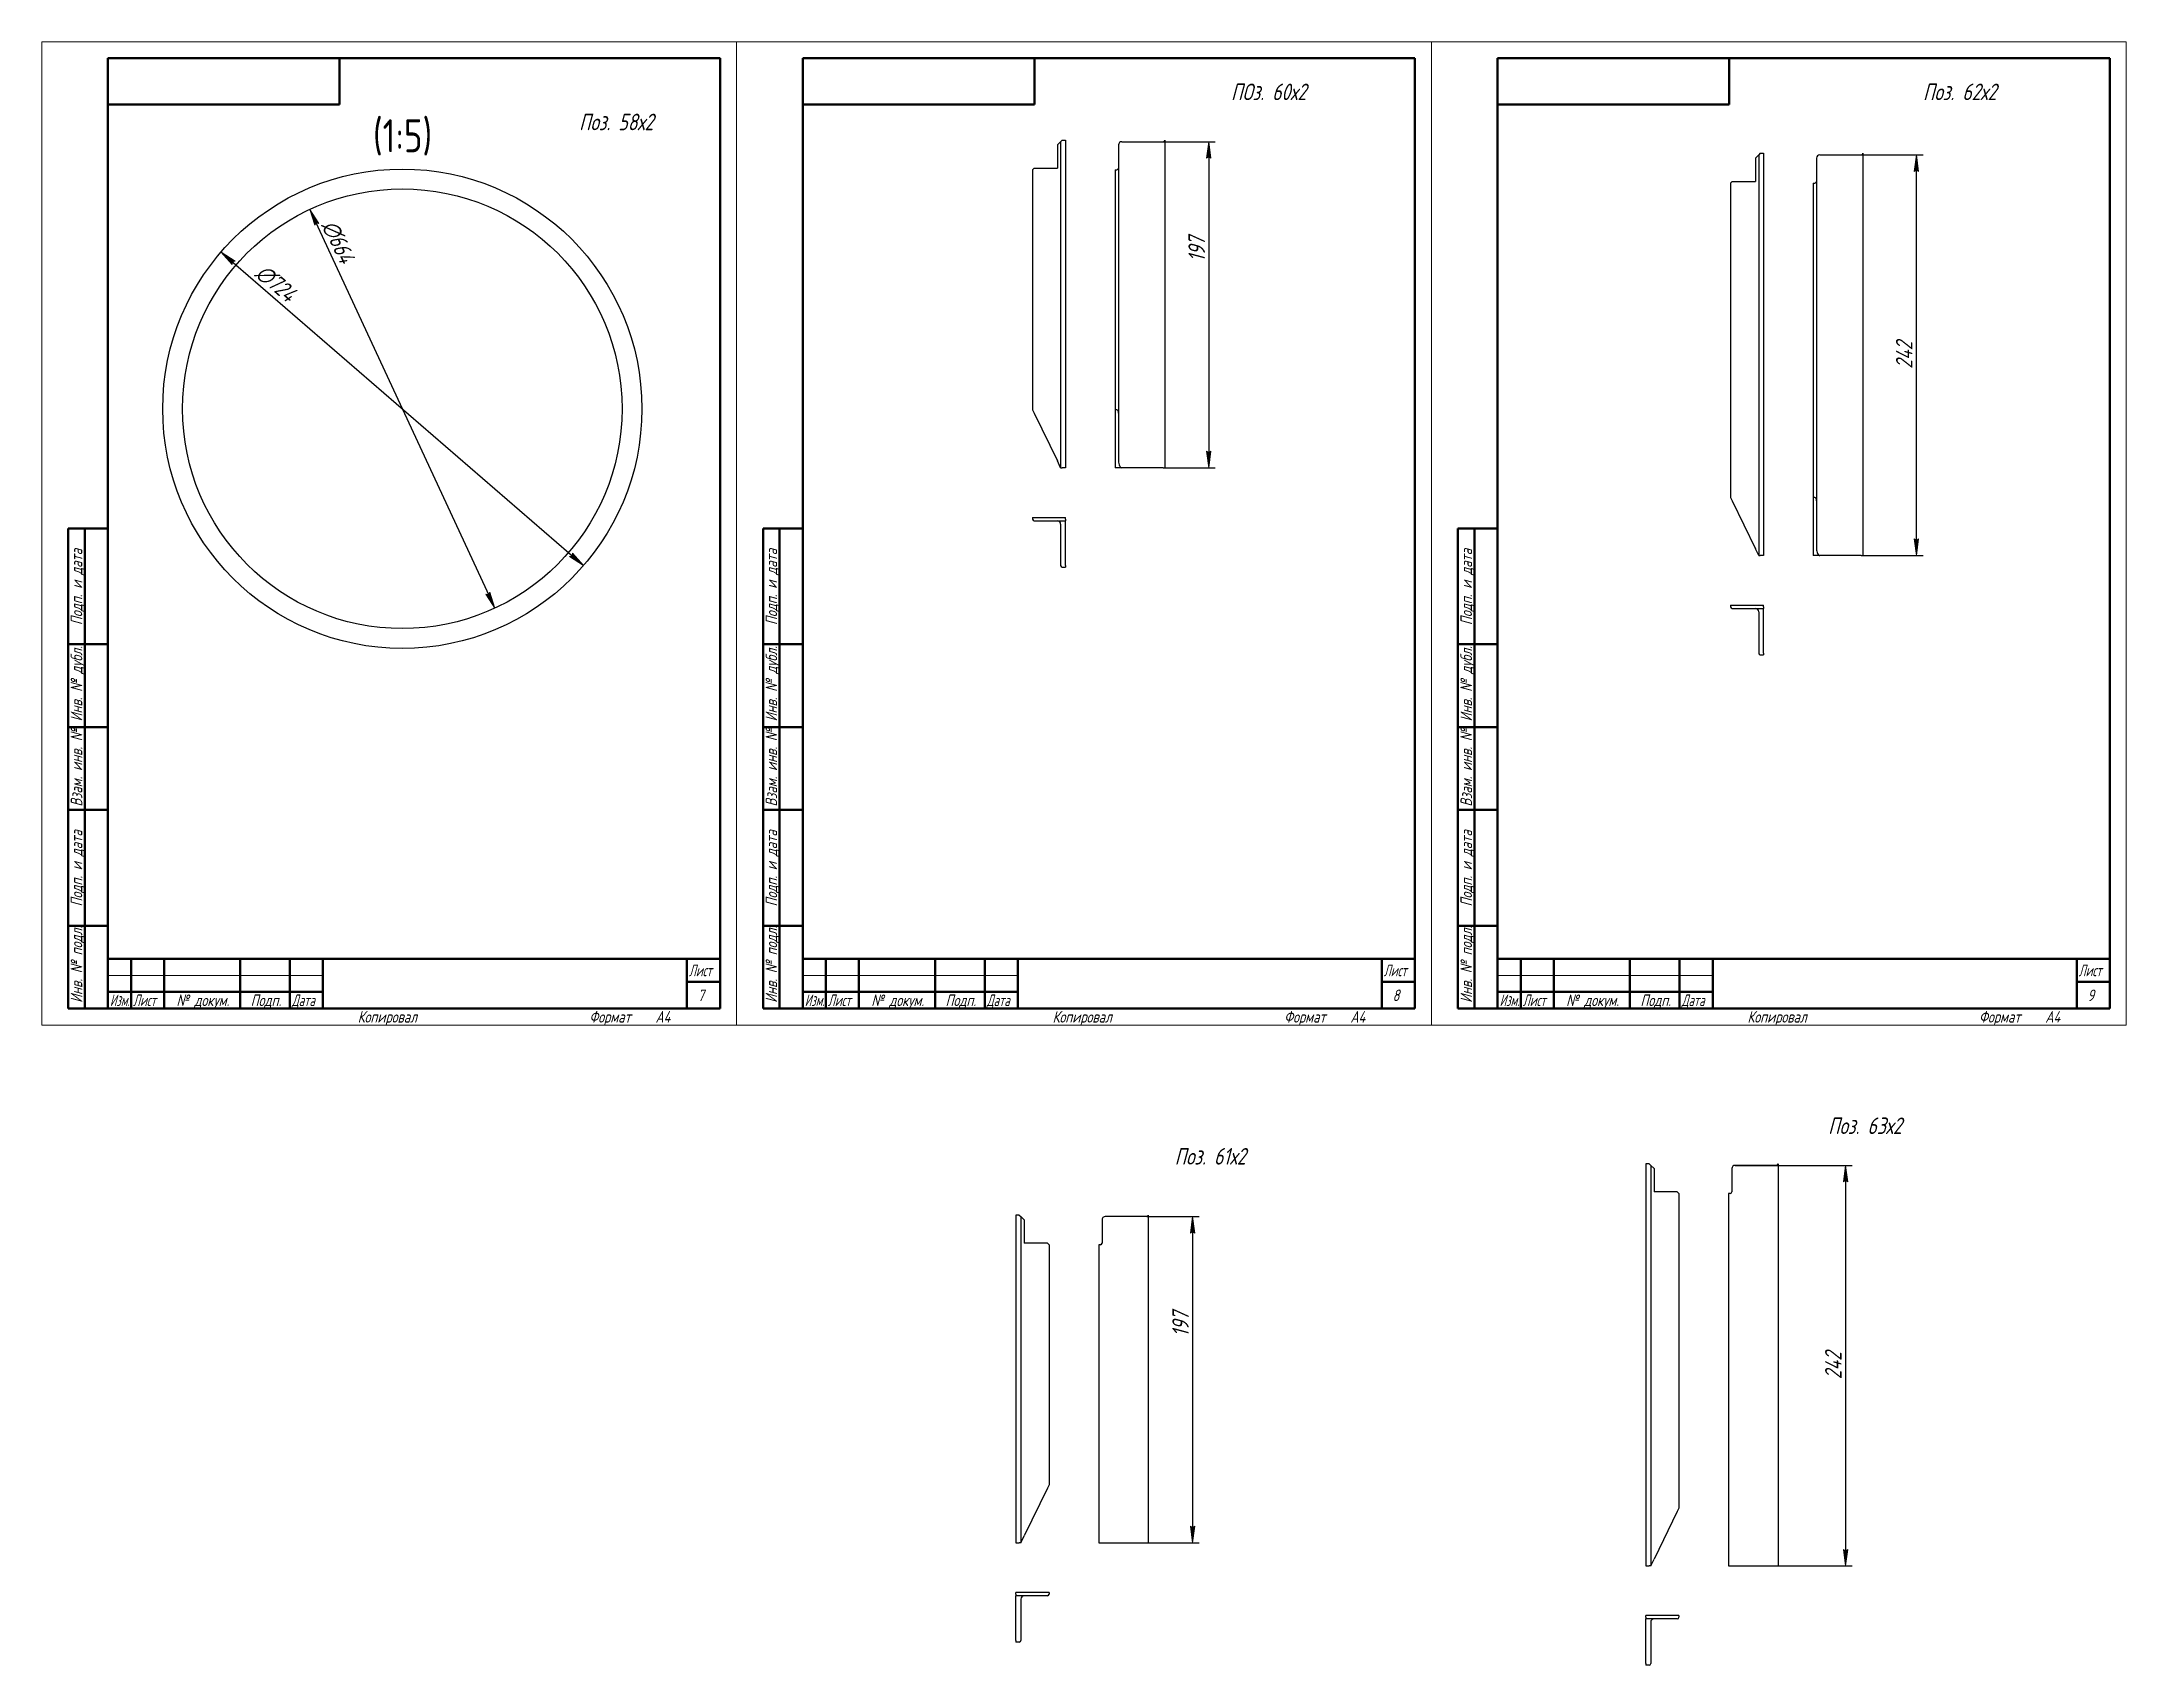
# Model space of a CAD drawing. Header units: millimetres. Extents: x 0 to 3617, y -258 to 680.
# Drawn here: x 1260 to 1890, y -193 to 297 of the extents above; entities that cross this region are included whole.
import ezdxf

# ---------------------------------------------------------------- set-up
doc = ezdxf.new("R2010")
doc.units = ezdxf.units.MM
doc.linetypes.add('K5LT_BASIC', pattern=[0])
doc.linetypes.add('K5LT_THIN', pattern=[0])
doc.layers.add('Системный слой', color=7, linetype='Continuous')
doc.layers.add('Системный слой (1)', color=7, linetype='Continuous', true_color=0x909090)
doc.styles.add('KDIMTEXTSTYLE', font='GOST_AU.SHX', dxfattribs={"width": 0.96, "oblique": 15, "height": 5})
doc.styles.add('KTEXTSTYLE', font='GOST_AU.SHX', dxfattribs={"width": 0.96, "height": 5})
doc.dimstyles.new('KDIMSTYLE (0.20)', dxfattribs={"dimtxt": 5, "dimasz": 1, "dimexe": 2, "dimexo": 0, "dimgap": 1, "dimtad": 1, "dimlfac": 5, "dimtxsty": 'KDIMTEXTSTYLE', "dimsah": 1, "dimcen": 0, "dimdle": 1, "dimadec": 0, "dimazin": 0, "dimtfac": 0.667, "dimtmove": 0, "dimatfit": 3, "dimfxl": 1, "dimtvp": 1, "dimtolj": 1, "dimtzin": 0, "dimarcsym": 0})
doc.dimstyles.new('KDIMSTYLE (0.50)', dxfattribs={"dimtxt": 5, "dimasz": 1, "dimexe": 2, "dimexo": 0, "dimgap": 1, "dimtad": 1, "dimlfac": 2, "dimtxsty": 'KDIMTEXTSTYLE', "dimsah": 1, "dimcen": 0, "dimdle": 1, "dimadec": 0, "dimazin": 0, "dimtfac": 0.667, "dimtmove": 0, "dimatfit": 3, "dimfxl": 1, "dimtvp": 1, "dimtolj": 1, "dimtzin": 0, "dimarcsym": 0})

msp = doc.modelspace()

# ---------------------------------------------------------------- texts
at = {"color": 7, "char_height": 2.5, "attachment_point": 1, "style": 'KTEXTSTYLE'}
for s, insert in [('\\H3.5;\\W0.965;\\Q15;\\Q15;\\H5.00;ПОз. 60х2', (1619.4293, 284.3469)), ('\\H3.5;\\W0.965;\\Q15;\\Q15;\\H5.00;Поз. 62х2', (1828.5722, 284.3469)), ('\\H3.5;\\W0.965;\\Q15;\\Q0;\\H10.00;{\\c16711680;(1:5)}', (1360.1221, 273.6057)), ('\\H3.5;\\W0.965;\\Q15;\\Q15;\\H5.00;Поз. 58х2', (1422.4094, 275.2515)), ('\\H3.5;\\W0.965;\\Q15;\\Q15;\\H5.00;Поз. 63х2', (1799.8944, -27.9224)), ('\\H3.5;\\W0.965;\\Q15;\\Q15;\\H5.00;Поз. 61х2', (1602.4135, -37.1508))]:
    msp.add_mtext(s, dxfattribs=dict(at, insert=insert))

# ---------------------------------------------------------------- blocks, each defined once
blk = doc.blocks.new('KDIMARROW_01')
at = {"layer": 'Системный слой'}
blk.add_hatch(color=0, dxfattribs=at).paths.add_polyline_path([(-5, -0.66), (0, 0), (-5, 0.66), (-4.5, 0)])
at = {"layer": 'Системный слой', "color": 0, "linetype": 'K5LT_THIN', "lineweight": 18}
for p, q in [((-4.5, 0), (-5, 0.66)), ((-5, 0.66), (0, 0)), ((0, 0), (-5, -0.66)), ((-5, -0.66), (-4.5, 0))]:
    blk.add_line(p, q, dxfattribs=at)
at = {"layer": 'Системный слой (1)', "color": 0, "linetype": 'K5LT_THIN', "lineweight": 18}
blk.add_line((0, 0), (-1, 0), dxfattribs=at)
blk = doc.blocks.new('D33')
at = {"color": 0, "lineweight": -2}
for p, q in [((1598.94, 266.81), (1614.69, 266.81)), ((1612.69, 265.81), (1612.69, 169.31)), ((1599.44, 168.31), (1614.69, 168.31))]:
    blk.add_line(p, q, dxfattribs=at)
at = {"layer": 'Defpoints', "color": 0}
for p in [(1598.94, 266.81), (1599.44, 168.31), (1612.69, 168.31)]:
    blk.add_point(p, dxfattribs=at)
at = {"color": 0, "lineweight": -2}
for p, rotation in [((1612.69, 266.81), 90), ((1612.69, 168.31), 270)]:
    blk.add_blockref('KDIMARROW_01', p, dxfattribs=dict(at, rotation=rotation))
at = {"color": 7, "insert": (1609.05, 234.31), "char_height": 5, "attachment_point": 5, "rotation": 90, "style": 'KDIMTEXTSTYLE'}
blk.add_mtext('\\A1;\\H5.0;\\W0.965;\\Q15;197', dxfattribs=at)
blk = doc.blocks.new('D34')
at = {"color": 0, "lineweight": -2}
for p, q in [((1593.94, -57.88), (1609.82, -57.88)), ((1607.82, -58.88), (1607.82, -155.38)), ((1594.44, -156.38), (1609.82, -156.38))]:
    blk.add_line(p, q, dxfattribs=at)
at = {"layer": 'Defpoints', "color": 0}
for p in [(1593.94, -57.88), (1594.44, -156.38), (1607.82, -156.38)]:
    blk.add_point(p, dxfattribs=at)
at = {"color": 0, "lineweight": -2}
for p, rotation in [((1607.82, -57.88), 90), ((1607.82, -156.38), 270)]:
    blk.add_blockref('KDIMARROW_01', p, dxfattribs=dict(at, rotation=rotation))
at = {"color": 7, "insert": (1604.18, -90.38), "char_height": 5, "attachment_point": 5, "rotation": 90, "style": 'KDIMTEXTSTYLE'}
blk.add_mtext('\\A1;\\H5.0;\\W0.965;\\Q15;197', dxfattribs=at)
blk = doc.blocks.new('U13')
at = {"color": 7, "linetype": 'K5LT_THIN', "lineweight": 18}
for p, q in [((1470, 0), (1470, 297)), ((1470, 297), (1680, 297)), ((1680, 297), (1680, 0)), ((1490, 15), (1555, 15)), ((1680, 0), (1470, 0))]:
    blk.add_line(p, q, dxfattribs=at)
at = {"color": 5, "linetype": 'K5LT_BASIC', "lineweight": 60, "true_color": 0x0000ff}
for p, q in [((1490, 5), (1490, 292)), ((1490, 292), (1675, 292)), ((1560, 292), (1560, 278)), ((1675, 292), (1675, 5)), ((1560, 278), (1490, 278)), ((1478, 5), (1478, 150)), ((1490, 150), (1478, 150)), ((1483, 5), (1483, 150)), ((1490, 115), (1478, 115)), ((1490, 90), (1478, 90)), ((1490, 65), (1478, 65)), ((1490, 30), (1478, 30)), ((1490, 20), (1675, 20)), ((1490, 5), (1490, 20)), ((1497, 5), (1497, 20)), ((1507, 5), (1507, 20)), ((1530, 5), (1530, 20)), ((1545, 5), (1545, 20)), ((1555, 5), (1555, 20)), ((1665, 5), (1665, 20)), ((1665, 13), (1675, 13)), ((1490, 10), (1497, 10)), ((1497, 10), (1507, 10)), ((1507, 10), (1530, 10)), ((1530, 10), (1545, 10)), ((1545, 10), (1555, 10)), ((1490, 5), (1478, 5)), ((1675, 5), (1490, 5))]:
    blk.add_line(p, q, dxfattribs=at)
at = {"color": 7, "char_height": 2.5, "attachment_point": 1, "rotation": 90, "style": 'KTEXTSTYLE'}
for s, insert in [('\\H3.5;\\W0.965;\\Q15;\\Q15;Подп. и дата', (1478.77, 120.8)), ('\\H3.5;\\W0.965;\\Q15;\\Q15;Инв. № дубл.', (1478.77, 91.71)), ('\\H3.5;\\W0.965;\\Q15;\\Q15;Взам. инв. №', (1478.77, 65.98)), ('\\H3.5;\\W0.965;\\Q15;\\Q15;Подп. и дата', (1478.77, 35.8)), ('\\H3.5;\\W0.965;\\Q15;\\Q15;Инв. № подл.', (1478.77, 6.71))]:
    blk.add_mtext(s, dxfattribs=dict(at, insert=insert))
at = {"color": 7, "char_height": 2.5, "attachment_point": 1, "style": 'KTEXTSTYLE'}
for s, insert in [('\\H3.5;\\W0.965;\\Q15;\\Q15;\\W0.816;Лист', (1665.6, 18.23)), ('\\H3.5;\\W0.965;\\Q15;\\Q15;\\W0.797;Изм.', (1490.61, 9.23)), ('\\H3.5;\\W0.965;\\Q15;\\Q15;\\W0.816;Лист', (1497.6, 9.23)), ('\\H3.5;\\W0.965;\\Q15;\\Q15;№ докум.', (1510.72, 9.23)), ('\\H3.5;\\W0.965;\\Q15;\\Q15;Подп.', (1533.15, 9.23)), ('\\H3.5;\\W0.965;\\Q15;\\Q15;\\W0.816;Дата', (1545.6, 9.23)), ('\\H3.5;\\W0.965;\\Q15;\\Q15;8', (1668.25, 10.73)), ('\\H3.5;\\W0.965;\\Q15;\\Q15;Копировал', (1565.5, 4.23)), ('\\H3.5;\\W0.965;\\Q15;\\Q15;Формат', (1635.5, 4.23)), ('\\H3.5;\\W0.965;\\Q15;\\Q15;A4', (1655.5, 4.23))]:
    blk.add_mtext(s, dxfattribs=dict(at, insert=insert))
blk = doc.blocks.new('D31')
at = {"color": 0, "lineweight": -2}
blk.add_line((1341.45, 245.46), (1396.52, 126.81), dxfattribs=at)
at = {"layer": 'Defpoints', "color": 0}
for p in [(1341.03, 246.37), (1396.94, 125.91)]:
    blk.add_point(p, dxfattribs=at)
at = {"color": 0, "lineweight": -2}
for p, rotation in [((1341.03, 246.37), 114.8969034623989), ((1396.94, 125.91), 294.8969034623988)]:
    blk.add_blockref('KDIMARROW_01', p, dxfattribs=dict(at, rotation=rotation))
at = {"color": 7, "insert": (1349.58, 236.6), "char_height": 5, "attachment_point": 5, "rotation": 294.8969, "style": 'KDIMTEXTSTYLE'}
blk.add_mtext('\\A1;\\H5.0;\\W0.965;\\Q15;∅664', dxfattribs=at)
blk = doc.blocks.new('D32')
at = {"color": 0, "lineweight": -2}
blk.add_line((1314.97, 232.83), (1423, 139.44), dxfattribs=at)
at = {"layer": 'Defpoints', "color": 0}
for p in [(1314.21, 233.48), (1423.76, 138.79)]:
    blk.add_point(p, dxfattribs=at)
at = {"color": 0, "lineweight": -2}
for p, rotation in [((1314.21, 233.48), 139.1582963417329), ((1423.76, 138.79), 319.1582963417329)]:
    blk.add_blockref('KDIMARROW_01', p, dxfattribs=dict(at, rotation=rotation))
at = {"color": 7, "insert": (1330.77, 224.05), "char_height": 5, "attachment_point": 5, "rotation": 319.1583, "style": 'KDIMTEXTSTYLE'}
blk.add_mtext('\\A1;\\H5.0;\\W0.965;\\Q15;∅724', dxfattribs=at)
blk = doc.blocks.new('U12')
at = {"color": 7, "linetype": 'K5LT_THIN', "lineweight": 18}
for p, q in [((1260, 0), (1260, 297)), ((1260, 297), (1470, 297)), ((1470, 297), (1470, 0)), ((1280, 15), (1345, 15)), ((1470, 0), (1260, 0))]:
    blk.add_line(p, q, dxfattribs=at)
at = {"color": 5, "linetype": 'K5LT_BASIC', "lineweight": 60, "true_color": 0x0000ff}
for p, q in [((1280, 5), (1280, 292)), ((1280, 292), (1465, 292)), ((1350, 292), (1350, 278)), ((1465, 292), (1465, 5)), ((1350, 278), (1280, 278)), ((1268, 5), (1268, 150)), ((1280, 150), (1268, 150)), ((1273, 5), (1273, 150)), ((1280, 115), (1268, 115)), ((1280, 90), (1268, 90)), ((1280, 65), (1268, 65)), ((1280, 30), (1268, 30)), ((1280, 20), (1465, 20)), ((1280, 5), (1280, 20)), ((1287, 5), (1287, 20)), ((1297, 5), (1297, 20)), ((1320, 5), (1320, 20)), ((1335, 5), (1335, 20)), ((1345, 5), (1345, 20)), ((1455, 5), (1455, 20)), ((1455, 13), (1465, 13)), ((1280, 10), (1287, 10)), ((1287, 10), (1297, 10)), ((1297, 10), (1320, 10)), ((1320, 10), (1335, 10)), ((1335, 10), (1345, 10)), ((1280, 5), (1268, 5)), ((1465, 5), (1280, 5))]:
    blk.add_line(p, q, dxfattribs=at)
at = {"color": 7, "char_height": 2.5, "attachment_point": 1, "rotation": 90, "style": 'KTEXTSTYLE'}
for s, insert in [('\\H3.5;\\W0.965;\\Q15;\\Q15;Подп. и дата', (1268.77, 120.8)), ('\\H3.5;\\W0.965;\\Q15;\\Q15;Инв. № дубл.', (1268.77, 91.71)), ('\\H3.5;\\W0.965;\\Q15;\\Q15;Взам. инв. №', (1268.77, 65.98)), ('\\H3.5;\\W0.965;\\Q15;\\Q15;Подп. и дата', (1268.77, 35.8)), ('\\H3.5;\\W0.965;\\Q15;\\Q15;Инв. № подл.', (1268.77, 6.71))]:
    blk.add_mtext(s, dxfattribs=dict(at, insert=insert))
at = {"color": 7, "char_height": 2.5, "attachment_point": 1, "style": 'KTEXTSTYLE'}
for s, insert in [('\\H3.5;\\W0.965;\\Q15;\\Q15;\\W0.816;Лист', (1455.6, 18.23)), ('\\H3.5;\\W0.965;\\Q15;\\Q15;\\W0.797;Изм.', (1280.61, 9.23)), ('\\H3.5;\\W0.965;\\Q15;\\Q15;\\W0.816;Лист', (1287.6, 9.23)), ('\\H3.5;\\W0.965;\\Q15;\\Q15;№ докум.', (1300.72, 9.23)), ('\\H3.5;\\W0.965;\\Q15;\\Q15;Подп.', (1323.15, 9.23)), ('\\H3.5;\\W0.965;\\Q15;\\Q15;\\W0.816;Дата', (1335.6, 9.23)), ('\\H3.5;\\W0.965;\\Q15;\\Q15;7', (1458.25, 10.73)), ('\\H3.5;\\W0.965;\\Q15;\\Q15;Копировал', (1355.5, 4.23)), ('\\H3.5;\\W0.965;\\Q15;\\Q15;Формат', (1425.5, 4.23)), ('\\H3.5;\\W0.965;\\Q15;\\Q15;A4', (1445.5, 4.23))]:
    blk.add_mtext(s, dxfattribs=dict(at, insert=insert))
blk = doc.blocks.new('D35')
at = {"color": 0, "lineweight": -2}
for p, q in [((1809.9, 262.82), (1828.57, 262.82)), ((1826.57, 142.82), (1826.57, 261.82)), ((1809.9, 141.82), (1828.57, 141.82))]:
    blk.add_line(p, q, dxfattribs=at)
at = {"layer": 'Defpoints', "color": 0}
for p in [(1809.9, 262.82), (1826.57, 262.82), (1809.9, 141.82)]:
    blk.add_point(p, dxfattribs=at)
at = {"color": 0, "lineweight": -2}
for p, rotation in [((1826.57, 262.82), 90), ((1826.57, 141.82), 270)]:
    blk.add_blockref('KDIMARROW_01', p, dxfattribs=dict(at, rotation=rotation))
at = {"color": 7, "insert": (1822.88, 202.32), "char_height": 5, "attachment_point": 5, "rotation": 90, "style": 'KDIMTEXTSTYLE'}
blk.add_mtext('\\A1;\\H5.0;\\W0.965;\\Q15;242', dxfattribs=at)
blk = doc.blocks.new('D36')
at = {"color": 0, "lineweight": -2}
for p, q in [((1771.77, -42.38), (1807.15, -42.38)), ((1805.15, -43.38), (1805.15, -162.38)), ((1769.77, -163.38), (1807.15, -163.38))]:
    blk.add_line(p, q, dxfattribs=at)
at = {"layer": 'Defpoints', "color": 0}
for p in [(1771.77, -42.38), (1769.77, -163.38), (1805.15, -163.38)]:
    blk.add_point(p, dxfattribs=at)
at = {"color": 0, "lineweight": -2}
for p, rotation in [((1805.15, -42.38), 90), ((1805.15, -163.38), 270)]:
    blk.add_blockref('KDIMARROW_01', p, dxfattribs=dict(at, rotation=rotation))
at = {"color": 7, "insert": (1801.46, -102.88), "char_height": 5, "attachment_point": 5, "rotation": 90, "style": 'KDIMTEXTSTYLE'}
blk.add_mtext('\\A1;\\H5.0;\\W0.965;\\Q15;242', dxfattribs=at)
blk = doc.blocks.new('U14')
at = {"color": 7, "linetype": 'K5LT_THIN', "lineweight": 18}
for p, q in [((1680, 0), (1680, 297)), ((1680, 297), (1890, 297)), ((1890, 297), (1890, 0)), ((1700, 15), (1765, 15)), ((1890, 0), (1680, 0))]:
    blk.add_line(p, q, dxfattribs=at)
at = {"color": 5, "linetype": 'K5LT_BASIC', "lineweight": 60, "true_color": 0x0000ff}
for p, q in [((1700, 5), (1700, 292)), ((1700, 292), (1885, 292)), ((1770, 292), (1770, 278)), ((1885, 292), (1885, 5)), ((1770, 278), (1700, 278)), ((1688, 5), (1688, 150)), ((1700, 150), (1688, 150)), ((1693, 5), (1693, 150)), ((1700, 115), (1688, 115)), ((1700, 90), (1688, 90)), ((1700, 65), (1688, 65)), ((1700, 30), (1688, 30)), ((1700, 20), (1885, 20)), ((1700, 5), (1700, 20)), ((1707, 5), (1707, 20)), ((1717, 5), (1717, 20)), ((1740, 5), (1740, 20)), ((1755, 5), (1755, 20)), ((1765, 5), (1765, 20)), ((1875, 5), (1875, 20)), ((1875, 13), (1885, 13)), ((1700, 10), (1707, 10)), ((1707, 10), (1717, 10)), ((1717, 10), (1740, 10)), ((1740, 10), (1755, 10)), ((1755, 10), (1765, 10)), ((1700, 5), (1688, 5)), ((1885, 5), (1700, 5))]:
    blk.add_line(p, q, dxfattribs=at)
at = {"color": 7, "char_height": 2.5, "attachment_point": 1, "rotation": 90, "style": 'KTEXTSTYLE'}
for s, insert in [('\\H3.5;\\W0.965;\\Q15;\\Q15;Подп. и дата', (1688.77, 120.8)), ('\\H3.5;\\W0.965;\\Q15;\\Q15;Инв. № дубл.', (1688.77, 91.71)), ('\\H3.5;\\W0.965;\\Q15;\\Q15;Взам. инв. №', (1688.77, 65.98)), ('\\H3.5;\\W0.965;\\Q15;\\Q15;Подп. и дата', (1688.77, 35.8)), ('\\H3.5;\\W0.965;\\Q15;\\Q15;Инв. № подл.', (1688.77, 6.71))]:
    blk.add_mtext(s, dxfattribs=dict(at, insert=insert))
at = {"color": 7, "char_height": 2.5, "attachment_point": 1, "style": 'KTEXTSTYLE'}
for s, insert in [('\\H3.5;\\W0.965;\\Q15;\\Q15;\\W0.816;Лист', (1875.6, 18.23)), ('\\H3.5;\\W0.965;\\Q15;\\Q15;\\W0.797;Изм.', (1700.61, 9.23)), ('\\H3.5;\\W0.965;\\Q15;\\Q15;\\W0.816;Лист', (1707.6, 9.23)), ('\\H3.5;\\W0.965;\\Q15;\\Q15;№ докум.', (1720.72, 9.23)), ('\\H3.5;\\W0.965;\\Q15;\\Q15;Подп.', (1743.15, 9.23)), ('\\H3.5;\\W0.965;\\Q15;\\Q15;\\W0.816;Дата', (1755.6, 9.23)), ('\\H3.5;\\W0.965;\\Q15;\\Q15;9', (1878.25, 10.73)), ('\\H3.5;\\W0.965;\\Q15;\\Q15;Копировал', (1775.5, 4.23)), ('\\H3.5;\\W0.965;\\Q15;\\Q15;Формат', (1845.5, 4.23)), ('\\H3.5;\\W0.965;\\Q15;\\Q15;A4', (1865.5, 4.23))]:
    blk.add_mtext(s, dxfattribs=dict(at, insert=insert))

# ---------------------------------------------------------------- dimensions: what is measured, and where the dimension line sits
at = {"color": 7}
for base, p1, p2, picture, middle in [((1612.6903, 168.3096), (1598.9419, 266.8096), (1599.4419, 168.3096), 'D33', (1612.6903, 234.3096)), ((1826.5722, 262.8199), (1809.895, 141.8199), (1809.895, 262.8199), 'D35', (1826.5722, 202.3199)), ((1805.15, -163.3809), (1771.7702, -42.3809), (1769.7702, -163.3809), 'D36', (1805.15, -102.8809)), ((1607.8227, -156.3809), (1593.9419, -57.8809), (1594.4419, -156.3809), 'D34', (1607.8227, -90.3809))]:
    dim = msp.add_linear_dim(base=base, p1=p1, p2=p2, angle=90, dimstyle='KDIMSTYLE (0.50)', override={"dimexo": 0, "dimpost": '\\H5.0;\\W0.965;\\Q15;<>', "dimblk1": 'KDIMARROW_01', "dimblk2": 'KDIMARROW_01', "dimse1": 0, "dimse2": 0, "dimclrt": 7, "dimtolj": 1}, dxfattribs=at)
    dim.commit()
    dim.dimension.update_dxf_attribs({"geometry": picture, "text_midpoint": middle, "dimtype": 160})
for p1, p2, picture, middle in [((1396.9391, 125.9073), (1341.0321, 246.3658), 'D31', (1346.2769, 235.0651)), ((1423.7576, 138.789), (1314.2136, 233.4841), 'D32', (1328.3539, 221.2606))]:
    dim = msp.add_diameter_dim_2p(p1=p1, p2=p2, dimstyle='KDIMSTYLE (0.20)', override={"dimpost": '\\H5.0;\\W0.965;\\Q15;∅<>', "dimblk1": 'KDIMARROW_01', "dimblk2": 'KDIMARROW_01', "dimclrt": 7, "dimatfit": 2, "dimtolj": 1}, dxfattribs=at)
    dim.commit()
    dim.dimension.update_dxf_attribs({"geometry": picture, "text_midpoint": middle, "dimtype": 163})

# ---------------------------------------------------------------- linework, layer by layer
at = {"color": 1}
for p, q in [((1566.9419, 265.8096), (1567.9419, 266.8096)), ((1566.9419, 265.8096), (1566.9419, 258.8096)), ((1568.4419, 267.3096), (1567.9419, 266.8096)), ((1567.9419, 266.8096), (1567.9419, 168.3096)), ((1568.4419, 267.3096), (1569.4419, 267.3096)), ((1569.4419, 267.3096), (1569.4419, 168.3096)), ((1585.4419, 265.8096), (1585.4419, 258.8096)), ((1586.4419, 266.8096), (1598.9419, 266.8096)), ((1599.4419, 267.3096), (1599.4419, 168.3096)), ((1559.9419, 258.8096), (1559.4419, 258.3096)), ((1559.4419, 258.3096), (1559.4419, 185.8096)), ((1559.9419, 258.8096), (1566.9419, 258.8096)), ((1584.4419, 258.3096), (1584.9419, 258.3096)), ((1584.4419, 258.3096), (1584.4419, 185.8096)), ((1585.4419, 258.8096), (1585.4419, 184.7802)), ((1777.895, 261.8199), (1778.895, 262.8199)), ((1777.895, 261.8199), (1777.895, 254.8199)), ((1779.395, 263.3199), (1778.895, 262.8199)), ((1778.895, 262.8199), (1778.895, 141.8199)), ((1779.395, 263.3199), (1780.395, 263.3199)), ((1780.395, 263.3199), (1780.395, 141.8199)), ((1796.395, 261.8199), (1796.395, 254.8199)), ((1797.395, 262.8199), (1809.895, 262.8199)), ((1810.395, 263.3199), (1810.395, 141.8199)), ((1770.895, 254.8199), (1770.395, 254.3199)), ((1770.395, 254.3199), (1770.395, 159.3199)), ((1770.895, 254.8199), (1777.895, 254.8199)), ((1795.395, 254.3199), (1795.895, 254.3199)), ((1795.395, 254.3199), (1795.395, 159.3199)), ((1796.395, 254.8199), (1796.395, 158.2905)), ((1559.4419, 185.8096), (1559.9419, 184.7802)), ((1559.9419, 184.7802), (1566.9419, 170.3685)), ((1584.4419, 185.8096), (1584.4419, 168.3096)), ((1584.9419, 185.8096), (1584.4419, 185.8096)), ((1585.4419, 184.7802), (1585.4419, 170.3685)), ((1567.9419, 168.3096), (1566.9419, 170.3685)), ((1567.9419, 168.3096), (1568.4419, 168.3096)), ((1569.4419, 168.3096), (1568.4419, 168.3096)), ((1586.4419, 168.3096), (1584.4419, 168.3096)), ((1598.9419, 168.3096), (1586.4419, 168.3096)), ((1598.9419, 168.3096), (1599.4419, 168.3096)), ((1770.395, 159.3199), (1770.895, 158.2905)), ((1770.895, 158.2905), (1777.895, 143.8787)), ((1795.895, 159.3199), (1795.395, 159.3199)), ((1795.395, 159.3199), (1795.395, 141.8199)), ((1796.395, 158.2905), (1796.395, 143.8787)), ((1559.4419, 153.3096), (1559.4419, 152.8096)), ((1559.4419, 153.3096), (1569.4419, 153.3096)), ((1559.9419, 152.3096), (1566.9419, 152.3096)), ((1566.9419, 152.3096), (1569.4419, 152.3096)), ((1567.9419, 151.3096), (1567.9419, 138.8096)), ((1569.4419, 152.8096), (1569.4419, 153.3096)), ((1569.4419, 152.8096), (1569.4419, 152.3096)), ((1569.4419, 151.3096), (1569.4419, 152.3096)), ((1569.4419, 138.8096), (1569.4419, 151.3096)), ((1569.4419, 138.8096), (1569.4419, 138.3096)), ((1778.895, 141.8199), (1777.895, 143.8787)), ((1778.895, 141.8199), (1779.395, 141.8199)), ((1780.395, 141.8199), (1779.395, 141.8199)), ((1797.395, 141.8199), (1795.395, 141.8199)), ((1809.895, 141.8199), (1797.395, 141.8199)), ((1809.895, 141.8199), (1810.395, 141.8199)), ((1568.4419, 138.3096), (1569.4419, 138.3096)), ((1770.395, 126.8199), (1770.395, 126.3199)), ((1770.395, 126.8199), (1780.395, 126.8199)), ((1780.395, 126.3199), (1780.395, 126.8199)), ((1780.395, 126.3199), (1780.395, 125.8199)), ((1770.895, 125.8199), (1777.895, 125.8199)), ((1777.895, 125.8199), (1780.395, 125.8199)), ((1778.895, 124.8199), (1778.895, 112.3199)), ((1780.395, 124.8199), (1780.395, 125.8199)), ((1780.395, 112.3199), (1780.395, 124.8199)), ((1779.395, 111.8199), (1780.395, 111.8199)), ((1780.395, 112.3199), (1780.395, 111.8199)), ((1744.7702, -41.8809), (1744.7702, -163.3809)), ((1745.7702, -41.8809), (1744.7702, -41.8809)), ((1745.7702, -41.8809), (1746.2702, -42.3809)), ((1747.2702, -43.3809), (1746.2702, -42.3809)), ((1746.2702, -42.3809), (1746.2702, -163.3809)), ((1747.2702, -43.3809), (1747.2702, -50.3809)), ((1770.7702, -43.3809), (1770.7702, -50.3809)), ((1784.2702, -42.3809), (1771.7702, -42.3809)), ((1784.7702, -41.8809), (1784.7702, -163.3809)), ((1754.2702, -50.3809), (1747.2702, -50.3809)), ((1754.2702, -50.3809), (1754.7702, -50.8809)), ((1754.7702, -50.8809), (1754.7702, -145.8809)), ((1769.7702, -50.8809), (1769.7702, -163.3809)), ((1770.2702, -50.8809), (1769.7702, -50.8809)), ((1554.4419, -57.3809), (1554.4419, -156.3809)), ((1555.4419, -57.3809), (1554.4419, -57.3809)), ((1555.4419, -57.3809), (1555.9419, -57.8809)), ((1556.9419, -58.8809), (1555.9419, -57.8809)), ((1555.9419, -57.8809), (1555.9419, -156.3809)), ((1556.9419, -58.8809), (1556.9419, -65.8809)), ((1580.4419, -58.8809), (1580.4419, -65.8809)), ((1593.9419, -57.8809), (1581.4419, -57.8809)), ((1594.4419, -57.3809), (1594.4419, -156.3809)), ((1563.9419, -65.8809), (1556.9419, -65.8809)), ((1563.9419, -65.8809), (1564.4419, -66.3809)), ((1564.4419, -66.3809), (1564.4419, -138.8809)), ((1579.9419, -66.3809), (1579.4419, -66.3809)), ((1579.4419, -66.3809), (1579.4419, -156.3809)), ((1563.9419, -139.9103), (1556.9419, -154.3221)), ((1564.4419, -138.8809), (1563.9419, -139.9103)), ((1754.2702, -146.9103), (1747.2702, -161.3221)), ((1754.7702, -145.8809), (1754.2702, -146.9103)), ((1554.4419, -156.3809), (1555.4419, -156.3809)), ((1555.9419, -156.3809), (1555.4419, -156.3809)), ((1555.9419, -156.3809), (1556.9419, -154.3221)), ((1579.4419, -156.3809), (1594.4419, -156.3809)), ((1744.7702, -163.3809), (1745.7702, -163.3809)), ((1746.2702, -163.3809), (1745.7702, -163.3809)), ((1746.2702, -163.3809), (1747.2702, -161.3221)), ((1769.7702, -163.3809), (1784.7702, -163.3809)), ((1564.4419, -171.3809), (1554.4419, -171.3809)), ((1554.4419, -171.8809), (1554.4419, -171.3809)), ((1554.4419, -171.8809), (1554.4419, -172.3809)), ((1554.4419, -173.3809), (1554.4419, -172.3809)), ((1556.9419, -172.3809), (1554.4419, -172.3809)), ((1554.4419, -185.8809), (1554.4419, -173.3809)), ((1555.9419, -173.3809), (1555.9419, -185.8809)), ((1563.9419, -172.3809), (1556.9419, -172.3809)), ((1564.4419, -171.3809), (1564.4419, -171.8809)), ((1754.7702, -178.3809), (1744.7702, -178.3809)), ((1744.7702, -178.8809), (1744.7702, -178.3809)), ((1744.7702, -178.8809), (1744.7702, -179.3809)), ((1744.7702, -180.3809), (1744.7702, -179.3809)), ((1747.2702, -179.3809), (1744.7702, -179.3809)), ((1744.7702, -192.8809), (1744.7702, -180.3809)), ((1746.2702, -180.3809), (1746.2702, -192.8809)), ((1754.2702, -179.3809), (1747.2702, -179.3809)), ((1754.7702, -178.3809), (1754.7702, -178.8809)), ((1554.4419, -185.8809), (1554.4419, -186.3809)), ((1555.4419, -186.3809), (1554.4419, -186.3809)), ((1744.7702, -192.8809), (1744.7702, -193.3809)), ((1745.7702, -193.3809), (1744.7702, -193.3809))]:
    msp.add_line(p, q, dxfattribs=at)
for radius in [72.4, 66.4]:
    msp.add_circle((1368.9856, 186.1365), radius, dxfattribs=at)
for centre, radius, start, end in [((1586.4419, 265.8096), 1, 90, 180), ((1598.9419, 267.3096), 0.5, 270, 0), ((1584.9419, 258.8096), 0.5, 270, 0), ((1797.395, 261.8199), 1, 90, 180), ((1809.895, 263.3199), 0.5, 270, 0), ((1795.895, 254.8199), 0.5, 270, 0), ((1559.9419, 152.8096), 0.5, 180, 270), ((1566.9419, 151.3096), 1, 0, 90), ((1568.4419, 138.8096), 0.5, 180, 270), ((1770.895, 126.3199), 0.5, 180, 270), ((1777.895, 124.8199), 1, 0, 90), ((1779.395, 112.3199), 0.5, 180, 270), ((1771.7702, -43.3809), 1, 90, 180), ((1784.2702, -41.8809), 0.5, 270, 0), ((1770.2702, -50.3809), 0.5, 270, 0), ((1581.4419, -58.8809), 1, 90, 180), ((1593.9419, -57.3809), 0.5, 270, 0), ((1579.9419, -65.8809), 0.5, 270, 0), ((1556.9419, -173.3809), 1, 90, 180), ((1563.9419, -171.8809), 0.5, 270, 0), ((1747.2702, -180.3809), 1, 90, 180), ((1754.2702, -178.8809), 0.5, 270, 0), ((1555.4419, -185.8809), 0.5, 270, 0), ((1745.7702, -192.8809), 0.5, 270, 0)]:
    msp.add_arc(centre, radius, start, end, dxfattribs=at)
for centre, major_axis, start_param, end_param in [((1584.9419, 184.7802), (0, -1.0294), 1.57079633, 3.14159265), ((1586.4419, 170.3685), (0, -2.0588), 4.71238898, 6.28318531), ((1795.895, 158.2905), (0, -1.0294), 1.57079633, 3.14159265), ((1797.395, 143.8787), (0, -2.0588), 4.71238898, 6.28318531)]:
    msp.add_ellipse(centre, major_axis=major_axis, ratio=0.48571429, start_param=start_param, end_param=end_param, dxfattribs=at)

# ---------------------------------------------------------------- block references
for name in ['U12', 'U13', 'U14']:
    msp.add_blockref(name, (0, 0))

msp.set_redraw_order([(e.dxf.handle, doc.entitydb.next_handle()) for e in msp.query("TEXT MTEXT ATTDEF DIMENSION ARC_DIMENSION")])  # texts and dimensions are drawn at this point

doc.saveas('drawing.dxf')
